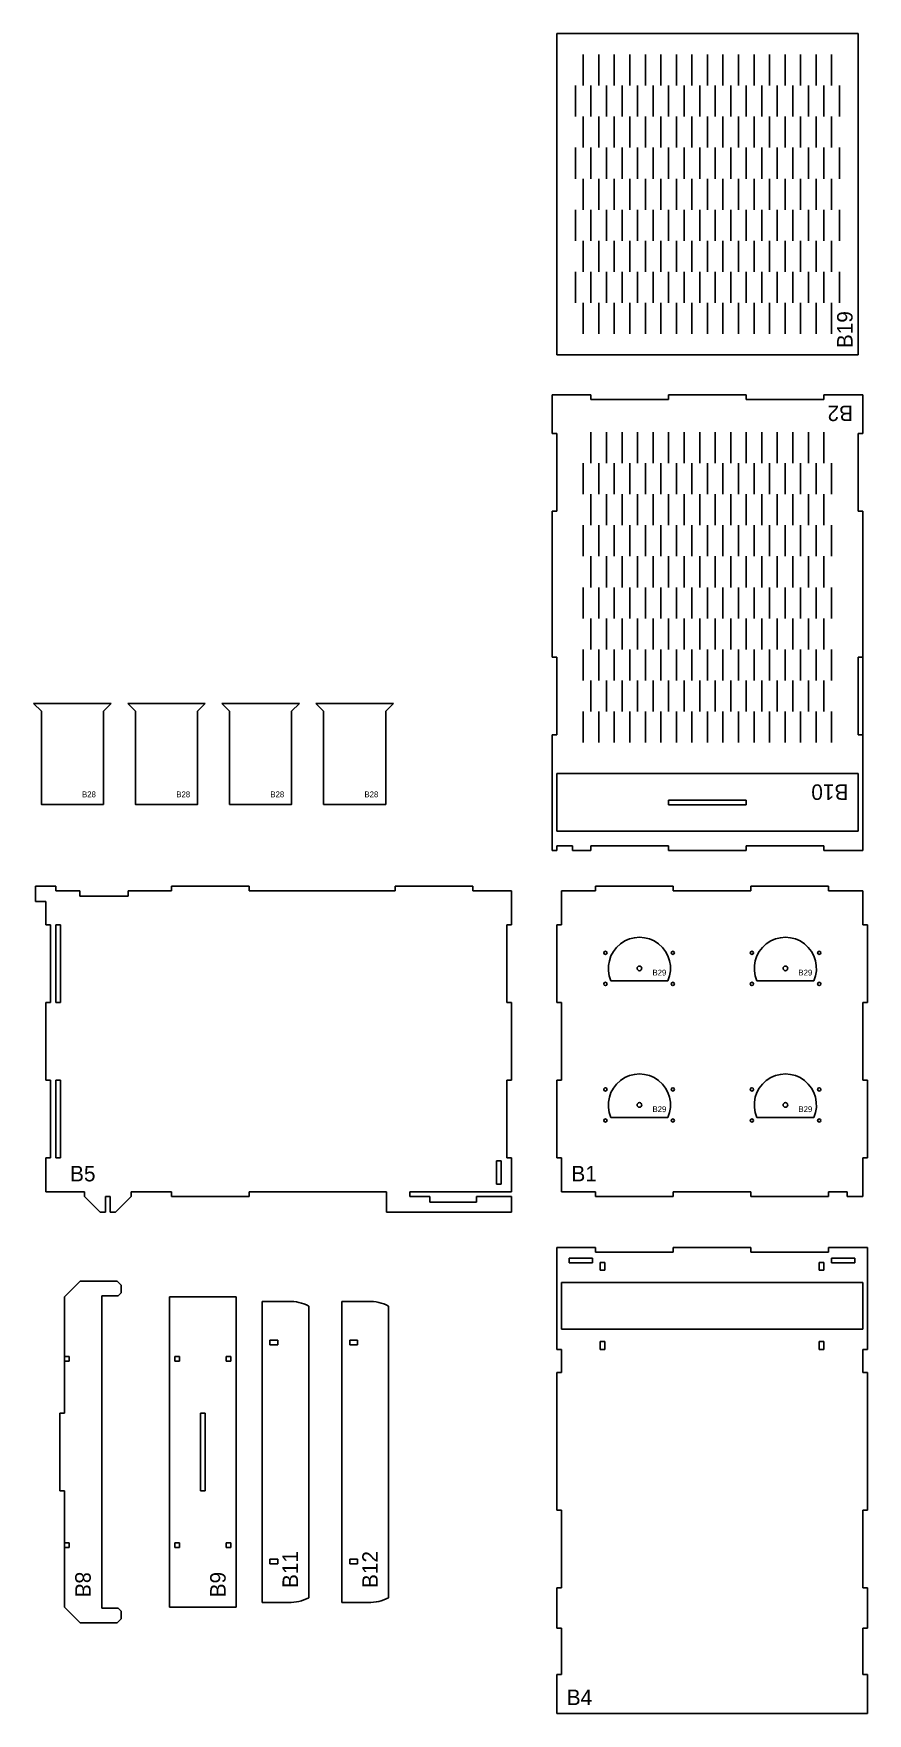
# Model space of a CAD drawing. Header units: millimetres. Extents: x -2430 to -8, y 112 to 1194.
# Drawn here: x -1025 to -488, y 112 to 1194 of the extents above; entities that cross this region are included whole.
import ezdxf

# ---------------------------------------------------------------- set-up
doc = ezdxf.new("R2010")
doc.units = ezdxf.units.MM
doc.header["$MEASUREMENT"] = 0
for name, color, linetype in [('01. Cut Layer (3mm Plexiglass)', 5, 'Continuous'), ('02. Cut Layer (1.5mm Plexiglass)', 4, 'Continuous'), ('03. Etch Layer', 1, 'Continuous')]:
    doc.layers.add(name, color=color, linetype=linetype)

msp = doc.modelspace()

# ---------------------------------------------------------------- texts
at = {"layer": '03. Etch Layer'}
for s, rotation, p in [('B19', 90, (-497.1, 991.6)), ('B2', 180, (-496.9, 954.6)), ('B10', 180, (-499.9, 710.6)), ('B11', 90, (-854.3, 193)), ('B12', 90, (-802.9, 193)), ('B9', 90, (-900.9, 187))]:
    msp.add_text(s, height=10, rotation=rotation, dxfattribs=at).set_placement(p)
for s, height, p in [('B28', 3.75, (-993.4, 702.3)), ('B28', 3.75, (-932.7, 702.3)), ('B28', 3.75, (-872.1, 702.3)), ('B28', 3.75, (-811.5, 702.3)), ('B29', 3.75, (-626, 587.5)), ('B29', 3.75, (-532, 587.5)), ('B29', 3.75, (-626, 499.5)), ('B29', 3.75, (-532, 499.5)), ('B5', 10, (-1001.1, 454.9)), ('B1', 10, (-678.2, 454.9)), ('B4', 10, (-681.2, 117.6))]:
    msp.add_text(s, height=height, dxfattribs=at).set_placement(p)
at = {"layer": '03. Etch Layer', "extrusion": (0, 0, -1)}
msp.add_text('B8', height=10, rotation=90, dxfattribs=at).set_placement((997.8, 187))

# ---------------------------------------------------------------- linework, layer by layer
at = {"layer": '01. Cut Layer (3mm Plexiglass)'}
for p, q in [((-493.6, 1194.2), (-687.6, 1194.2)), ((-687.6, 1194.2), (-687.6, 987.2)), ((-493.6, 987.2), (-493.6, 1194.2)), ((-670.6, 1180.7), (-670.6, 1160.7)), ((-660.6, 1180.7), (-660.6, 1160.7)), ((-650.6, 1180.7), (-650.6, 1160.7)), ((-640.6, 1180.7), (-640.6, 1160.7)), ((-630.6, 1180.7), (-630.6, 1160.7)), ((-620.6, 1180.7), (-620.6, 1160.7)), ((-610.6, 1180.7), (-610.6, 1160.7)), ((-600.6, 1180.7), (-600.6, 1160.7)), ((-590.6, 1180.7), (-590.6, 1160.7)), ((-580.6, 1180.7), (-580.6, 1160.7)), ((-570.6, 1180.7), (-570.6, 1160.7)), ((-560.6, 1180.7), (-560.6, 1160.7)), ((-550.6, 1180.7), (-550.6, 1160.7)), ((-540.6, 1180.7), (-540.6, 1160.7)), ((-530.6, 1180.7), (-530.6, 1160.7)), ((-520.6, 1180.7), (-520.6, 1160.7)), ((-510.6, 1180.7), (-510.6, 1160.7)), ((-675.6, 1160.7), (-675.6, 1140.7)), ((-665.6, 1160.7), (-665.6, 1140.7)), ((-655.6, 1160.7), (-655.6, 1140.7)), ((-645.6, 1160.7), (-645.6, 1140.7)), ((-635.6, 1160.7), (-635.6, 1140.7)), ((-625.6, 1160.7), (-625.6, 1140.7)), ((-615.6, 1160.7), (-615.6, 1140.7)), ((-605.6, 1160.7), (-605.6, 1140.7)), ((-595.6, 1160.7), (-595.6, 1140.7)), ((-585.6, 1160.7), (-585.6, 1140.7)), ((-575.6, 1160.7), (-575.6, 1140.7)), ((-565.6, 1160.7), (-565.6, 1140.7)), ((-555.6, 1160.7), (-555.6, 1140.7)), ((-545.6, 1160.7), (-545.6, 1140.7)), ((-535.6, 1160.7), (-535.6, 1140.7)), ((-525.6, 1160.7), (-525.6, 1140.7)), ((-515.6, 1160.7), (-515.6, 1140.7)), ((-505.6, 1160.7), (-505.6, 1140.7)), ((-670.6, 1140.7), (-670.6, 1120.7)), ((-660.6, 1140.7), (-660.6, 1120.7)), ((-650.6, 1140.7), (-650.6, 1120.7)), ((-640.6, 1140.7), (-640.6, 1120.7)), ((-630.6, 1140.7), (-630.6, 1120.7)), ((-620.6, 1140.7), (-620.6, 1120.7)), ((-610.6, 1140.7), (-610.6, 1120.7)), ((-600.6, 1140.7), (-600.6, 1120.7)), ((-590.6, 1140.7), (-590.6, 1120.7)), ((-580.6, 1140.7), (-580.6, 1120.7)), ((-570.6, 1140.7), (-570.6, 1120.7)), ((-560.6, 1140.7), (-560.6, 1120.7)), ((-550.6, 1140.7), (-550.6, 1120.7)), ((-540.6, 1140.7), (-540.6, 1120.7)), ((-530.6, 1140.7), (-530.6, 1120.7)), ((-520.6, 1140.7), (-520.6, 1120.7)), ((-510.6, 1140.7), (-510.6, 1120.7)), ((-675.6, 1120.7), (-675.6, 1100.7)), ((-665.6, 1120.7), (-665.6, 1100.7)), ((-655.6, 1120.7), (-655.6, 1100.7)), ((-645.6, 1120.7), (-645.6, 1100.7)), ((-635.6, 1120.7), (-635.6, 1100.7)), ((-625.6, 1120.7), (-625.6, 1100.7)), ((-615.6, 1120.7), (-615.6, 1100.7)), ((-605.6, 1120.7), (-605.6, 1100.7)), ((-595.6, 1120.7), (-595.6, 1100.7)), ((-585.6, 1120.7), (-585.6, 1100.7)), ((-575.6, 1120.7), (-575.6, 1100.7)), ((-565.6, 1120.7), (-565.6, 1100.7)), ((-555.6, 1120.7), (-555.6, 1100.7)), ((-545.6, 1120.7), (-545.6, 1100.7)), ((-535.6, 1120.7), (-535.6, 1100.7)), ((-525.6, 1120.7), (-525.6, 1100.7)), ((-515.6, 1120.7), (-515.6, 1100.7)), ((-505.6, 1120.7), (-505.6, 1100.7)), ((-670.6, 1100.7), (-670.6, 1080.7)), ((-660.6, 1100.7), (-660.6, 1080.7)), ((-650.6, 1100.7), (-650.6, 1080.7)), ((-640.6, 1100.7), (-640.6, 1080.7)), ((-630.6, 1100.7), (-630.6, 1080.7)), ((-620.6, 1100.7), (-620.6, 1080.7)), ((-610.6, 1100.7), (-610.6, 1080.7)), ((-600.6, 1100.7), (-600.6, 1080.7)), ((-590.6, 1100.7), (-590.6, 1080.7)), ((-580.6, 1100.7), (-580.6, 1080.7)), ((-570.6, 1100.7), (-570.6, 1080.7)), ((-560.6, 1100.7), (-560.6, 1080.7)), ((-550.6, 1100.7), (-550.6, 1080.7)), ((-540.6, 1100.7), (-540.6, 1080.7)), ((-530.6, 1100.7), (-530.6, 1080.7)), ((-520.6, 1100.7), (-520.6, 1080.7)), ((-510.6, 1100.7), (-510.6, 1080.7)), ((-675.6, 1080.7), (-675.6, 1060.7)), ((-665.6, 1080.7), (-665.6, 1060.7)), ((-655.6, 1080.7), (-655.6, 1060.7)), ((-645.6, 1080.7), (-645.6, 1060.7)), ((-635.6, 1080.7), (-635.6, 1060.7)), ((-625.6, 1080.7), (-625.6, 1060.7)), ((-615.6, 1080.7), (-615.6, 1060.7)), ((-605.6, 1080.7), (-605.6, 1060.7)), ((-595.6, 1080.7), (-595.6, 1060.7)), ((-585.6, 1080.7), (-585.6, 1060.7)), ((-575.6, 1080.7), (-575.6, 1060.7)), ((-565.6, 1080.7), (-565.6, 1060.7)), ((-555.6, 1080.7), (-555.6, 1060.7)), ((-545.6, 1080.7), (-545.6, 1060.7)), ((-535.6, 1080.7), (-535.6, 1060.7)), ((-525.6, 1080.7), (-525.6, 1060.7)), ((-515.6, 1080.7), (-515.6, 1060.7)), ((-505.6, 1080.7), (-505.6, 1060.7)), ((-670.6, 1060.7), (-670.6, 1040.7)), ((-660.6, 1060.7), (-660.6, 1040.7)), ((-650.6, 1060.7), (-650.6, 1040.7)), ((-640.6, 1060.7), (-640.6, 1040.7)), ((-630.6, 1060.7), (-630.6, 1040.7)), ((-620.6, 1060.7), (-620.6, 1040.7)), ((-610.6, 1060.7), (-610.6, 1040.7)), ((-600.6, 1060.7), (-600.6, 1040.7)), ((-590.6, 1060.7), (-590.6, 1040.7)), ((-580.6, 1060.7), (-580.6, 1040.7)), ((-570.6, 1060.7), (-570.6, 1040.7)), ((-560.6, 1060.7), (-560.6, 1040.7)), ((-550.6, 1060.7), (-550.6, 1040.7)), ((-540.6, 1060.7), (-540.6, 1040.7)), ((-530.6, 1060.7), (-530.6, 1040.7)), ((-520.6, 1060.7), (-520.6, 1040.7)), ((-510.6, 1060.7), (-510.6, 1040.7)), ((-675.6, 1040.7), (-675.6, 1020.7)), ((-665.6, 1040.7), (-665.6, 1020.7)), ((-655.6, 1040.7), (-655.6, 1020.7)), ((-645.6, 1040.7), (-645.6, 1020.7)), ((-635.6, 1040.7), (-635.6, 1020.7)), ((-625.6, 1040.7), (-625.6, 1020.7)), ((-615.6, 1040.7), (-615.6, 1020.7)), ((-605.6, 1040.7), (-605.6, 1020.7)), ((-595.6, 1040.7), (-595.6, 1020.7)), ((-585.6, 1040.7), (-585.6, 1020.7)), ((-575.6, 1040.7), (-575.6, 1020.7)), ((-565.6, 1040.7), (-565.6, 1020.7)), ((-555.6, 1040.7), (-555.6, 1020.7)), ((-545.6, 1040.7), (-545.6, 1020.7)), ((-535.6, 1040.7), (-535.6, 1020.7)), ((-525.6, 1040.7), (-525.6, 1020.7)), ((-515.6, 1040.7), (-515.6, 1020.7)), ((-505.6, 1040.7), (-505.6, 1020.7)), ((-670.6, 1020.7), (-670.6, 1000.7)), ((-660.6, 1020.7), (-660.6, 1000.7)), ((-650.6, 1020.7), (-650.6, 1000.7)), ((-640.6, 1020.7), (-640.6, 1000.7)), ((-630.6, 1020.7), (-630.6, 1000.7)), ((-620.6, 1020.7), (-620.6, 1000.7)), ((-610.6, 1020.7), (-610.6, 1000.7)), ((-600.6, 1020.7), (-600.6, 1000.7)), ((-590.6, 1020.7), (-590.6, 1000.7)), ((-580.6, 1020.7), (-580.6, 1000.7)), ((-570.6, 1020.7), (-570.6, 1000.7)), ((-560.6, 1020.7), (-560.6, 1000.7)), ((-550.6, 1020.7), (-550.6, 1000.7)), ((-540.6, 1020.7), (-540.6, 1000.7)), ((-530.6, 1020.7), (-530.6, 1000.7)), ((-520.6, 1020.7), (-520.6, 1000.7)), ((-510.6, 1020.7), (-510.6, 1000.7)), ((-687.6, 987.2), (-493.6, 987.2)), ((-690.6, 936.5), (-690.6, 961.5)), ((-690.6, 961.5), (-665.6, 961.5)), ((-665.6, 958.5), (-665.6, 961.5)), ((-665.6, 958.5), (-615.6, 958.5)), ((-615.6, 958.5), (-615.6, 961.5)), ((-615.6, 961.5), (-565.6, 961.5)), ((-565.6, 958.5), (-565.6, 961.5)), ((-565.6, 958.5), (-515.6, 958.5)), ((-515.6, 958.5), (-515.6, 961.5)), ((-490.6, 961.5), (-515.6, 961.5)), ((-490.6, 936.5), (-490.6, 961.5)), ((-687.6, 936.5), (-690.6, 936.5)), ((-687.6, 886.5), (-687.6, 936.5)), ((-665.6, 937.5), (-665.6, 917.5)), ((-655.6, 937.5), (-655.6, 917.5)), ((-645.6, 937.5), (-645.6, 917.5)), ((-635.6, 937.5), (-635.6, 917.5)), ((-625.6, 937.5), (-625.6, 917.5)), ((-615.6, 937.5), (-615.6, 917.5)), ((-605.6, 937.5), (-605.6, 917.5)), ((-595.6, 937.5), (-595.6, 917.5)), ((-585.6, 937.5), (-585.6, 917.5)), ((-575.6, 937.5), (-575.6, 917.5)), ((-565.6, 937.5), (-565.6, 917.5)), ((-555.6, 937.5), (-555.6, 917.5)), ((-545.6, 937.5), (-545.6, 917.5)), ((-535.6, 937.5), (-535.6, 917.5)), ((-525.6, 937.5), (-525.6, 917.5)), ((-515.6, 937.5), (-515.6, 917.5)), ((-493.6, 886.5), (-493.6, 936.5)), ((-490.6, 936.5), (-493.6, 936.5)), ((-670.6, 917.5), (-670.6, 897.5)), ((-660.6, 917.5), (-660.6, 897.5)), ((-650.6, 917.5), (-650.6, 897.5)), ((-640.6, 917.5), (-640.6, 897.5)), ((-630.6, 917.5), (-630.6, 897.5)), ((-620.6, 917.5), (-620.6, 897.5)), ((-610.6, 917.5), (-610.6, 897.5)), ((-600.6, 917.5), (-600.6, 897.5)), ((-590.6, 917.5), (-590.6, 897.5)), ((-580.6, 917.5), (-580.6, 897.5)), ((-570.6, 917.5), (-570.6, 897.5)), ((-560.6, 917.5), (-560.6, 897.5)), ((-550.6, 917.5), (-550.6, 897.5)), ((-540.6, 917.5), (-540.6, 897.5)), ((-530.6, 917.5), (-530.6, 897.5)), ((-520.6, 917.5), (-520.6, 897.5)), ((-510.6, 917.5), (-510.6, 897.5)), ((-665.6, 897.5), (-665.6, 877.5)), ((-655.6, 897.5), (-655.6, 877.5)), ((-645.6, 897.5), (-645.6, 877.5)), ((-635.6, 897.5), (-635.6, 877.5)), ((-625.6, 897.5), (-625.6, 877.5)), ((-615.6, 897.5), (-615.6, 877.5)), ((-605.6, 897.5), (-605.6, 877.5)), ((-595.6, 897.5), (-595.6, 877.5)), ((-585.6, 897.5), (-585.6, 877.5)), ((-575.6, 897.5), (-575.6, 877.5)), ((-565.6, 897.5), (-565.6, 877.5)), ((-555.6, 897.5), (-555.6, 877.5)), ((-545.6, 897.5), (-545.6, 877.5)), ((-535.6, 897.5), (-535.6, 877.5)), ((-525.6, 897.5), (-525.6, 877.5)), ((-515.6, 897.5), (-515.6, 877.5)), ((-687.6, 886.5), (-690.6, 886.5)), ((-690.6, 792.5), (-690.6, 886.5)), ((-670.6, 877.5), (-670.6, 857.5)), ((-660.6, 877.5), (-660.6, 857.5)), ((-650.6, 877.5), (-650.6, 857.5)), ((-640.6, 877.5), (-640.6, 857.5)), ((-630.6, 877.5), (-630.6, 857.5)), ((-620.6, 877.5), (-620.6, 857.5)), ((-610.6, 877.5), (-610.6, 857.5)), ((-600.6, 877.5), (-600.6, 857.5)), ((-590.6, 877.5), (-590.6, 857.5)), ((-580.6, 877.5), (-580.6, 857.5)), ((-570.6, 877.5), (-570.6, 857.5)), ((-560.6, 877.5), (-560.6, 857.5)), ((-550.6, 877.5), (-550.6, 857.5)), ((-540.6, 877.5), (-540.6, 857.5)), ((-530.6, 877.5), (-530.6, 857.5)), ((-520.6, 877.5), (-520.6, 857.5)), ((-510.6, 877.5), (-510.6, 857.5)), ((-490.6, 886.5), (-493.6, 886.5)), ((-490.6, 668), (-490.6, 886.5)), ((-665.6, 857.5), (-665.6, 837.5)), ((-655.6, 857.5), (-655.6, 837.5)), ((-645.6, 857.5), (-645.6, 837.5)), ((-635.6, 857.5), (-635.6, 837.5)), ((-625.6, 857.5), (-625.6, 837.5)), ((-615.6, 857.5), (-615.6, 837.5)), ((-605.6, 857.5), (-605.6, 837.5)), ((-595.6, 857.5), (-595.6, 837.5)), ((-585.6, 857.5), (-585.6, 837.5)), ((-575.6, 857.5), (-575.6, 837.5)), ((-565.6, 857.5), (-565.6, 837.5)), ((-555.6, 857.5), (-555.6, 837.5)), ((-545.6, 857.5), (-545.6, 837.5)), ((-535.6, 857.5), (-535.6, 837.5)), ((-525.6, 857.5), (-525.6, 837.5)), ((-515.6, 857.5), (-515.6, 837.5)), ((-670.6, 837.5), (-670.6, 817.5)), ((-660.6, 837.5), (-660.6, 817.5)), ((-650.6, 837.5), (-650.6, 817.5)), ((-640.6, 837.5), (-640.6, 817.5)), ((-630.6, 837.5), (-630.6, 817.5)), ((-620.6, 837.5), (-620.6, 817.5)), ((-610.6, 837.5), (-610.6, 817.5)), ((-600.6, 837.5), (-600.6, 817.5)), ((-590.6, 837.5), (-590.6, 817.5)), ((-580.6, 837.5), (-580.6, 817.5)), ((-570.6, 837.5), (-570.6, 817.5)), ((-560.6, 837.5), (-560.6, 817.5)), ((-550.6, 837.5), (-550.6, 817.5)), ((-540.6, 837.5), (-540.6, 817.5)), ((-530.6, 837.5), (-530.6, 817.5)), ((-520.6, 837.5), (-520.6, 817.5)), ((-510.6, 837.5), (-510.6, 817.5)), ((-665.6, 817.5), (-665.6, 797.5)), ((-655.6, 817.5), (-655.6, 797.5)), ((-645.6, 817.5), (-645.6, 797.5)), ((-635.6, 817.5), (-635.6, 797.5)), ((-625.6, 817.5), (-625.6, 797.5)), ((-615.6, 817.5), (-615.6, 797.5)), ((-605.6, 817.5), (-605.6, 797.5)), ((-595.6, 817.5), (-595.6, 797.5)), ((-585.6, 817.5), (-585.6, 797.5)), ((-575.6, 817.5), (-575.6, 797.5)), ((-565.6, 817.5), (-565.6, 797.5)), ((-555.6, 817.5), (-555.6, 797.5)), ((-545.6, 817.5), (-545.6, 797.5)), ((-535.6, 817.5), (-535.6, 797.5)), ((-525.6, 817.5), (-525.6, 797.5)), ((-515.6, 817.5), (-515.6, 797.5)), ((-690.6, 792.5), (-687.6, 792.5)), ((-687.6, 742.5), (-687.6, 792.5)), ((-670.6, 797.5), (-670.6, 777.5)), ((-660.6, 797.5), (-660.6, 777.5)), ((-650.6, 797.5), (-650.6, 777.5)), ((-640.6, 797.5), (-640.6, 777.5)), ((-630.6, 797.5), (-630.6, 777.5)), ((-620.6, 797.5), (-620.6, 777.5)), ((-610.6, 797.5), (-610.6, 777.5)), ((-600.6, 797.5), (-600.6, 777.5)), ((-590.6, 797.5), (-590.6, 777.5)), ((-580.6, 797.5), (-580.6, 777.5)), ((-570.6, 797.5), (-570.6, 777.5)), ((-560.6, 797.5), (-560.6, 777.5)), ((-550.6, 797.5), (-550.6, 777.5)), ((-540.6, 797.5), (-540.6, 777.5)), ((-530.6, 797.5), (-530.6, 777.5)), ((-520.6, 797.5), (-520.6, 777.5)), ((-510.6, 797.5), (-510.6, 777.5)), ((-493.6, 742.5), (-493.6, 792.5)), ((-490.6, 792.5), (-493.6, 792.5)), ((-665.6, 777.5), (-665.6, 757.5)), ((-655.6, 777.5), (-655.6, 757.5)), ((-645.6, 777.5), (-645.6, 757.5)), ((-635.6, 777.5), (-635.6, 757.5)), ((-625.6, 777.5), (-625.6, 757.5)), ((-615.6, 777.5), (-615.6, 757.5)), ((-605.6, 777.5), (-605.6, 757.5)), ((-595.6, 777.5), (-595.6, 757.5)), ((-585.6, 777.5), (-585.6, 757.5)), ((-575.6, 777.5), (-575.6, 757.5)), ((-565.6, 777.5), (-565.6, 757.5)), ((-555.6, 777.5), (-555.6, 757.5)), ((-545.6, 777.5), (-545.6, 757.5)), ((-535.6, 777.5), (-535.6, 757.5)), ((-525.6, 777.5), (-525.6, 757.5)), ((-515.6, 777.5), (-515.6, 757.5)), ((-670.6, 757.5), (-670.6, 737.5)), ((-660.6, 757.5), (-660.6, 737.5)), ((-650.6, 757.5), (-650.6, 737.5)), ((-640.6, 757.5), (-640.6, 737.5)), ((-630.6, 757.5), (-630.6, 737.5)), ((-620.6, 757.5), (-620.6, 737.5)), ((-610.6, 757.5), (-610.6, 737.5)), ((-600.6, 757.5), (-600.6, 737.5)), ((-590.6, 757.5), (-590.6, 737.5)), ((-580.6, 757.5), (-580.6, 737.5)), ((-570.6, 757.5), (-570.6, 737.5)), ((-560.6, 757.5), (-560.6, 737.5)), ((-550.6, 757.5), (-550.6, 737.5)), ((-540.6, 757.5), (-540.6, 737.5)), ((-530.6, 757.5), (-530.6, 737.5)), ((-520.6, 757.5), (-520.6, 737.5)), ((-510.6, 757.5), (-510.6, 737.5)), ((-690.6, 742.5), (-687.6, 742.5)), ((-690.6, 668), (-690.6, 742.5)), ((-490.6, 742.5), (-493.6, 742.5)), ((-565.6, 700.5), (-615.6, 700.5)), ((-615.6, 700.5), (-615.6, 697.5)), ((-615.6, 697.5), (-565.6, 697.5)), ((-565.6, 697.5), (-565.6, 700.5)), ((-687.6, 671), (-677.6, 671)), ((-687.6, 668), (-687.6, 671)), ((-677.6, 668), (-677.6, 671)), ((-665.6, 668), (-665.6, 671)), ((-615.6, 671), (-665.6, 671)), ((-615.6, 668), (-615.6, 671)), ((-565.6, 668), (-565.6, 671)), ((-515.6, 671), (-565.6, 671)), ((-515.6, 671), (-515.6, 668)), ((-687.6, 668), (-690.6, 668)), ((-665.6, 668), (-677.6, 668)), ((-615.6, 668), (-565.6, 668)), ((-515.6, 668), (-490.6, 668)), ((-1010.3, 645.1), (-1023.3, 645.1)), ((-1023.3, 645.1), (-1023.3, 635.1)), ((-1010.3, 642.1), (-1010.3, 645.1)), ((-994.8, 642.1), (-1010.3, 642.1)), ((-994.8, 642.1), (-994.8, 638.6)), ((-963.8, 638.6), (-994.8, 638.6)), ((-935.8, 642.1), (-963.8, 642.1)), ((-963.8, 642.1), (-963.8, 638.6)), ((-935.8, 645.1), (-885.8, 645.1)), ((-935.8, 642.1), (-935.8, 645.1)), ((-885.8, 642.1), (-885.8, 645.1)), ((-885.8, 642.1), (-791.8, 642.1)), ((-791.8, 645.1), (-741.8, 645.1)), ((-791.8, 645.1), (-791.8, 642.1)), ((-741.8, 645.1), (-741.8, 642.1)), ((-741.8, 642.1), (-716.8, 642.1)), ((-716.8, 642.1), (-716.8, 620.1)), ((-662.6, 642.1), (-684.6, 642.1)), ((-684.6, 642.1), (-684.6, 620.1)), ((-662.6, 645.1), (-662.6, 642.1)), ((-612.6, 645.1), (-662.6, 645.1)), ((-612.6, 645.1), (-612.6, 642.1)), ((-562.6, 642.1), (-612.6, 642.1)), ((-562.6, 642.1), (-562.6, 645.1)), ((-512.6, 645.1), (-562.6, 645.1)), ((-512.6, 642.1), (-512.6, 645.1)), ((-490.6, 642.1), (-512.6, 642.1)), ((-490.6, 642.1), (-490.6, 620.1)), ((-1016.8, 635.1), (-1023.3, 635.1)), ((-1016.8, 620.1), (-1016.8, 635.1)), ((-1016.8, 620.1), (-1013.8, 620.1)), ((-1013.8, 570.1), (-1013.8, 620.1)), ((-1010.3, 620.1), (-1007.3, 620.1)), ((-1010.3, 570.1), (-1010.3, 620.1)), ((-1007.3, 570.1), (-1007.3, 620.1)), ((-719.8, 620.1), (-719.8, 570.1)), ((-719.8, 620.1), (-716.8, 620.1)), ((-687.6, 620.1), (-687.6, 570.1)), ((-684.6, 620.1), (-687.6, 620.1)), ((-490.6, 620.1), (-487.6, 620.1)), ((-487.6, 620.1), (-487.6, 570.1)), ((-652.8, 584.1), (-616.1, 584.1)), ((-522.1, 584.1), (-558.8, 584.1)), ((-1016.8, 570.1), (-1013.8, 570.1)), ((-1016.8, 520.1), (-1016.8, 570.1)), ((-1010.3, 570.1), (-1007.3, 570.1)), ((-719.8, 570.1), (-716.8, 570.1)), ((-716.8, 570.1), (-716.8, 520.1)), ((-684.6, 570.1), (-687.6, 570.1)), ((-684.6, 570.1), (-684.6, 520.1)), ((-490.6, 570.1), (-490.6, 520.1)), ((-490.6, 570.1), (-487.6, 570.1)), ((-1013.8, 520.1), (-1016.8, 520.1)), ((-1013.8, 470.1), (-1013.8, 520.1)), ((-1007.3, 520.1), (-1010.3, 520.1)), ((-1010.3, 470.1), (-1010.3, 520.1)), ((-1007.3, 470.1), (-1007.3, 520.1)), ((-719.8, 520.1), (-719.8, 470.1)), ((-719.8, 520.1), (-716.8, 520.1)), ((-687.6, 520.1), (-687.6, 470.1)), ((-687.6, 520.1), (-684.6, 520.1)), ((-487.6, 520.1), (-490.6, 520.1)), ((-487.6, 520.1), (-487.6, 470.1)), ((-652.8, 496.1), (-616.1, 496.1)), ((-522.1, 496.1), (-558.8, 496.1)), ((-1013.8, 470.1), (-1016.8, 470.1)), ((-1016.8, 448.1), (-1016.8, 470.1)), ((-1007.3, 470.1), (-1010.3, 470.1)), ((-726.5, 468.1), (-726.5, 453.1)), ((-726.5, 468.1), (-723.5, 468.1)), ((-723.5, 468.1), (-723.5, 453.1)), ((-719.8, 470.1), (-716.8, 470.1)), ((-716.8, 470.1), (-716.8, 448.1)), ((-687.6, 470.1), (-684.6, 470.1)), ((-684.6, 470.1), (-684.6, 448.1)), ((-487.6, 470.1), (-490.6, 470.1)), ((-490.6, 470.1), (-490.6, 445.1)), ((-1016.8, 448.1), (-991.8, 448.1)), ((-991.8, 445.1), (-991.8, 448.1)), ((-981.8, 435.1), (-991.8, 445.1)), ((-978.3, 445.1), (-978.3, 435.1)), ((-978.3, 445.1), (-975.3, 445.1)), ((-975.3, 435.1), (-975.3, 445.1)), ((-961.8, 445.1), (-971.8, 435.1)), ((-961.8, 448.1), (-935.8, 448.1)), ((-961.8, 445.1), (-961.8, 448.1)), ((-935.8, 448.1), (-935.8, 445.1)), ((-935.8, 445.1), (-885.8, 445.1)), ((-885.8, 448.1), (-797.3, 448.1)), ((-885.8, 448.1), (-885.8, 445.1)), ((-797.3, 448.1), (-797.3, 435.1)), ((-782.3, 448.1), (-782.3, 445.1)), ((-782.3, 448.1), (-716.8, 448.1)), ((-782.3, 445.1), (-769.3, 445.1)), ((-769.3, 445.1), (-769.3, 441.6)), ((-739.3, 445.1), (-716.8, 445.1)), ((-739.3, 441.6), (-739.3, 445.1)), ((-726.5, 453.1), (-723.5, 453.1)), ((-716.8, 445.1), (-716.8, 435.1)), ((-662.6, 448.1), (-684.6, 448.1)), ((-662.6, 445.1), (-662.6, 448.1)), ((-662.6, 445.1), (-612.6, 445.1)), ((-562.6, 448.1), (-612.6, 448.1)), ((-612.6, 448.1), (-612.6, 445.1)), ((-562.6, 448.1), (-562.6, 445.1)), ((-562.6, 445.1), (-512.6, 445.1)), ((-512.6, 448.1), (-512.6, 445.1)), ((-512.6, 448.1), (-500.6, 448.1)), ((-500.6, 448.1), (-500.6, 445.1)), ((-490.6, 445.1), (-500.6, 445.1)), ((-978.3, 435.1), (-981.8, 435.1)), ((-971.8, 435.1), (-975.3, 435.1)), ((-716.8, 435.1), (-797.3, 435.1)), ((-769.3, 441.6), (-739.3, 441.6)), ((-687.6, 412.2), (-687.6, 346.7)), ((-662.6, 412.2), (-687.6, 412.2)), ((-662.6, 409.2), (-662.6, 412.2)), ((-612.6, 409.2), (-612.6, 412.2)), ((-562.6, 412.2), (-612.6, 412.2)), ((-562.6, 412.2), (-562.6, 409.2)), ((-512.6, 412.2), (-512.6, 409.2)), ((-487.6, 412.2), (-512.6, 412.2)), ((-487.6, 412.2), (-487.6, 346.7)), ((-664.6, 405.5), (-679.6, 405.5)), ((-679.6, 405.5), (-679.6, 402.5)), ((-664.6, 402.5), (-679.6, 402.5)), ((-664.6, 405.5), (-664.6, 402.5)), ((-662.6, 409.2), (-612.6, 409.2)), ((-656.6, 402.7), (-659.6, 402.7)), ((-659.6, 402.7), (-659.6, 397.7)), ((-656.6, 402.7), (-656.6, 397.7)), ((-562.6, 409.2), (-512.6, 409.2)), ((-518.6, 402.7), (-515.6, 402.7)), ((-518.6, 402.7), (-518.6, 397.7)), ((-515.6, 402.7), (-515.6, 397.7)), ((-510.6, 405.5), (-510.6, 402.5)), ((-510.6, 405.5), (-495.6, 405.5)), ((-510.6, 402.5), (-495.6, 402.5)), ((-495.6, 405.5), (-495.6, 402.5)), ((-1004.7, 380.6), (-994.7, 390.6)), ((-970.7, 390.6), (-994.7, 390.6)), ((-968.2, 388.1), (-970.7, 390.6)), ((-684.6, 389.7), (-490.6, 389.7)), ((-684.6, 359.7), (-684.6, 389.7)), ((-656.6, 397.7), (-659.6, 397.7)), ((-518.6, 397.7), (-515.6, 397.7)), ((-490.6, 389.7), (-490.6, 359.7)), ((-1004.7, 305.6), (-1004.7, 380.6)), ((-970.2, 381.1), (-980.7, 381.1)), ((-980.7, 381.1), (-980.7, 180.1)), ((-970.2, 381.1), (-968.2, 383.1)), ((-968.2, 383.1), (-968.2, 388.1)), ((-894.1, 380.6), (-937.1, 380.6)), ((-937.1, 380.6), (-937.1, 180.6)), ((-894.1, 380.6), (-894.1, 180.6)), ((-877.4, 183.6), (-877.4, 377.6)), ((-860.4, 377.6), (-877.4, 377.6)), ((-847.4, 374.6), (-847.4, 186.6)), ((-826, 377.6), (-826, 183.6)), ((-809, 377.6), (-826, 377.6)), ((-796, 186.6), (-796, 374.6)), ((-490.6, 359.7), (-684.6, 359.7)), ((-872.4, 349.6), (-872.4, 352.6)), ((-867.4, 352.6), (-872.4, 352.6)), ((-867.4, 349.6), (-872.4, 349.6)), ((-867.4, 349.6), (-867.4, 352.6)), ((-821, 349.6), (-821, 352.6)), ((-816, 352.6), (-821, 352.6)), ((-816, 349.6), (-821, 349.6)), ((-816, 349.6), (-816, 352.6)), ((-684.6, 346.7), (-687.6, 346.7)), ((-684.6, 346.7), (-684.6, 331.7)), ((-656.6, 351.7), (-659.6, 351.7)), ((-659.6, 346.7), (-659.6, 351.7)), ((-656.6, 346.7), (-659.6, 346.7)), ((-656.6, 346.7), (-656.6, 351.7)), ((-518.6, 351.7), (-515.6, 351.7)), ((-518.6, 346.7), (-518.6, 351.7)), ((-518.6, 346.7), (-515.6, 346.7)), ((-515.6, 346.7), (-515.6, 351.7)), ((-490.6, 346.7), (-487.6, 346.7)), ((-490.6, 346.7), (-490.6, 331.7)), ((-1004.7, 342.1), (-1001.7, 342.1)), ((-1001.7, 339.1), (-1004.7, 339.1)), ((-1001.7, 342.1), (-1001.7, 339.1)), ((-933.6, 342.1), (-930.6, 342.1)), ((-933.6, 339.1), (-933.6, 342.1)), ((-930.6, 339.1), (-933.6, 339.1)), ((-930.6, 342.1), (-930.6, 339.1)), ((-900.6, 342.1), (-897.6, 342.1)), ((-900.6, 339.1), (-900.6, 342.1)), ((-897.6, 339.1), (-900.6, 339.1)), ((-897.6, 342.1), (-897.6, 339.1)), ((-687.6, 331.7), (-687.6, 243.2)), ((-684.6, 331.7), (-687.6, 331.7)), ((-490.6, 331.7), (-487.6, 331.7)), ((-487.6, 331.7), (-487.6, 243.2)), ((-1007.7, 305.6), (-1004.7, 305.6)), ((-1007.7, 305.6), (-1007.7, 255.6)), ((-914.1, 305.6), (-917.1, 305.6)), ((-917.1, 305.6), (-917.1, 255.6)), ((-914.1, 255.6), (-914.1, 305.6)), ((-1007.7, 255.6), (-1004.7, 255.6)), ((-1004.7, 180.6), (-1004.7, 255.6)), ((-917.1, 255.6), (-914.1, 255.6)), ((-684.6, 243.2), (-687.6, 243.2)), ((-684.6, 243.2), (-684.6, 193.2)), ((-490.6, 243.2), (-487.6, 243.2)), ((-490.6, 243.2), (-490.6, 193.2)), ((-1001.7, 222.1), (-1004.7, 222.1)), ((-1004.7, 219.1), (-1001.7, 219.1)), ((-1001.7, 219.1), (-1001.7, 222.1)), ((-930.6, 222.1), (-933.6, 222.1)), ((-933.6, 222.1), (-933.6, 219.1)), ((-933.6, 219.1), (-930.6, 219.1)), ((-930.6, 219.1), (-930.6, 222.1)), ((-897.6, 222.1), (-900.6, 222.1)), ((-900.6, 222.1), (-900.6, 219.1)), ((-900.6, 219.1), (-897.6, 219.1)), ((-897.6, 219.1), (-897.6, 222.1)), ((-867.4, 211.6), (-872.4, 211.6)), ((-872.4, 211.6), (-872.4, 208.6)), ((-867.4, 208.6), (-872.4, 208.6)), ((-867.4, 211.6), (-867.4, 208.6)), ((-816, 211.6), (-821, 211.6)), ((-821, 211.6), (-821, 208.6)), ((-816, 208.6), (-821, 208.6)), ((-816, 211.6), (-816, 208.6)), ((-684.6, 193.2), (-687.6, 193.2)), ((-687.6, 193.2), (-687.6, 167.2)), ((-490.6, 193.2), (-487.6, 193.2)), ((-487.6, 193.2), (-487.6, 167.2)), ((-1004.7, 180.6), (-994.7, 170.6)), ((-970.2, 180.1), (-980.7, 180.1)), ((-968.2, 173.1), (-970.7, 170.6)), ((-970.2, 180.1), (-968.2, 178.1)), ((-968.2, 178.1), (-968.2, 173.1)), ((-937.1, 180.6), (-894.1, 180.6)), ((-860.4, 183.6), (-877.4, 183.6)), ((-809, 183.6), (-826, 183.6)), ((-970.7, 170.6), (-994.7, 170.6)), ((-684.6, 167.2), (-687.6, 167.2)), ((-684.6, 167.2), (-684.6, 137.2)), ((-490.6, 167.2), (-490.6, 137.2)), ((-490.6, 167.2), (-487.6, 167.2)), ((-687.6, 137.2), (-687.6, 112.2)), ((-684.6, 137.2), (-687.6, 137.2)), ((-490.6, 137.2), (-487.6, 137.2)), ((-487.6, 137.2), (-487.6, 112.2)), ((-487.6, 112.2), (-687.6, 112.2))]:
    msp.add_line(p, q, dxfattribs=at)
for centre, radius in [((-656.3, 602.1), 1.05), ((-612.9, 602.1), 1.05), ((-562, 602.1), 1.05), ((-518.6, 602.1), 1.05), ((-634.4, 592.1), 1.5), ((-540.4, 592.1), 1.5), ((-656.3, 582.1), 1.05), ((-612.9, 582.1), 1.05), ((-562, 582.1), 1.05), ((-518.6, 582.1), 1.05), ((-656.3, 514.1), 1.05), ((-612.9, 514.1), 1.05), ((-562, 514.1), 1.05), ((-518.6, 514.1), 1.05), ((-634.4, 504.1), 1.5), ((-540.4, 504.1), 1.5), ((-656.3, 494.1), 1.05), ((-612.9, 494.1), 1.05), ((-562, 494.1), 1.05), ((-518.6, 494.1), 1.05)]:
    msp.add_circle(centre, radius, dxfattribs=at)
for centre, radius, start, end in [((-634.4, 592.1), 20, 336.4218, 203.5782), ((-540.4, 592.1), 20, 336.4218, 203.5782), ((-634.4, 504.1), 20, 336.4218, 203.5782), ((-540.4, 504.1), 20, 336.4218, 203.5782), ((-859.7, 351), 26.6, 62.4999, 91.5109), ((-808.3, 351), 26.6, 62.4999, 91.5109), ((-859.7, 210.3), 26.6, 268.4891, 297.5001), ((-808.3, 210.3), 26.6, 268.4891, 297.5001)]:
    msp.add_arc(centre, radius, start, end, dxfattribs=at)
for points in [[(-687.6, 680.5), (-687.6, 699), (-687.6, 717.5)], [(-687.6, 717.5), (-590.6, 717.5), (-493.6, 717.5)], [(-493.6, 717.5), (-493.6, 699), (-493.6, 680.5)], [(-493.6, 680.5), (-590.6, 680.5), (-687.6, 680.5)]]:
    msp.add_open_spline(points, degree=2, dxfattribs=at)
at = {"layer": '02. Cut Layer (1.5mm Plexiglass)'}
for p, q in [((-1019.6, 757.7), (-1024.6, 762.7)), ((-979.6, 757.7), (-974.6, 762.7)), ((-959, 757.7), (-964, 762.7)), ((-919, 757.7), (-914, 762.7)), ((-898.4, 757.7), (-903.4, 762.7)), ((-858.4, 757.7), (-853.4, 762.7)), ((-837.8, 757.7), (-842.8, 762.7)), ((-797.8, 757.7), (-792.8, 762.7))]:
    msp.add_line(p, q, dxfattribs=at)
for points in [[(-974.6, 762.7), (-1024.6, 762.7)], [(-1019.6, 757.7), (-1019.6, 697.7), (-979.6, 697.7), (-979.6, 757.7)], [(-914, 762.7), (-964, 762.7)], [(-959, 757.7), (-959, 697.7), (-919, 697.7), (-919, 757.7)], [(-853.4, 762.7), (-903.4, 762.7)], [(-898.4, 757.7), (-898.4, 697.7), (-858.4, 697.7), (-858.4, 757.7)], [(-792.8, 762.7), (-842.8, 762.7)], [(-837.8, 757.7), (-837.8, 697.7), (-797.8, 697.7), (-797.8, 757.7)]]:
    msp.add_lwpolyline(points, dxfattribs=at)

msp.set_redraw_order([(e.dxf.handle, doc.entitydb.next_handle()) for e in msp.query("TEXT MTEXT ATTDEF DIMENSION ARC_DIMENSION")])  # texts and dimensions are drawn at this point

doc.saveas('drawing.dxf')
